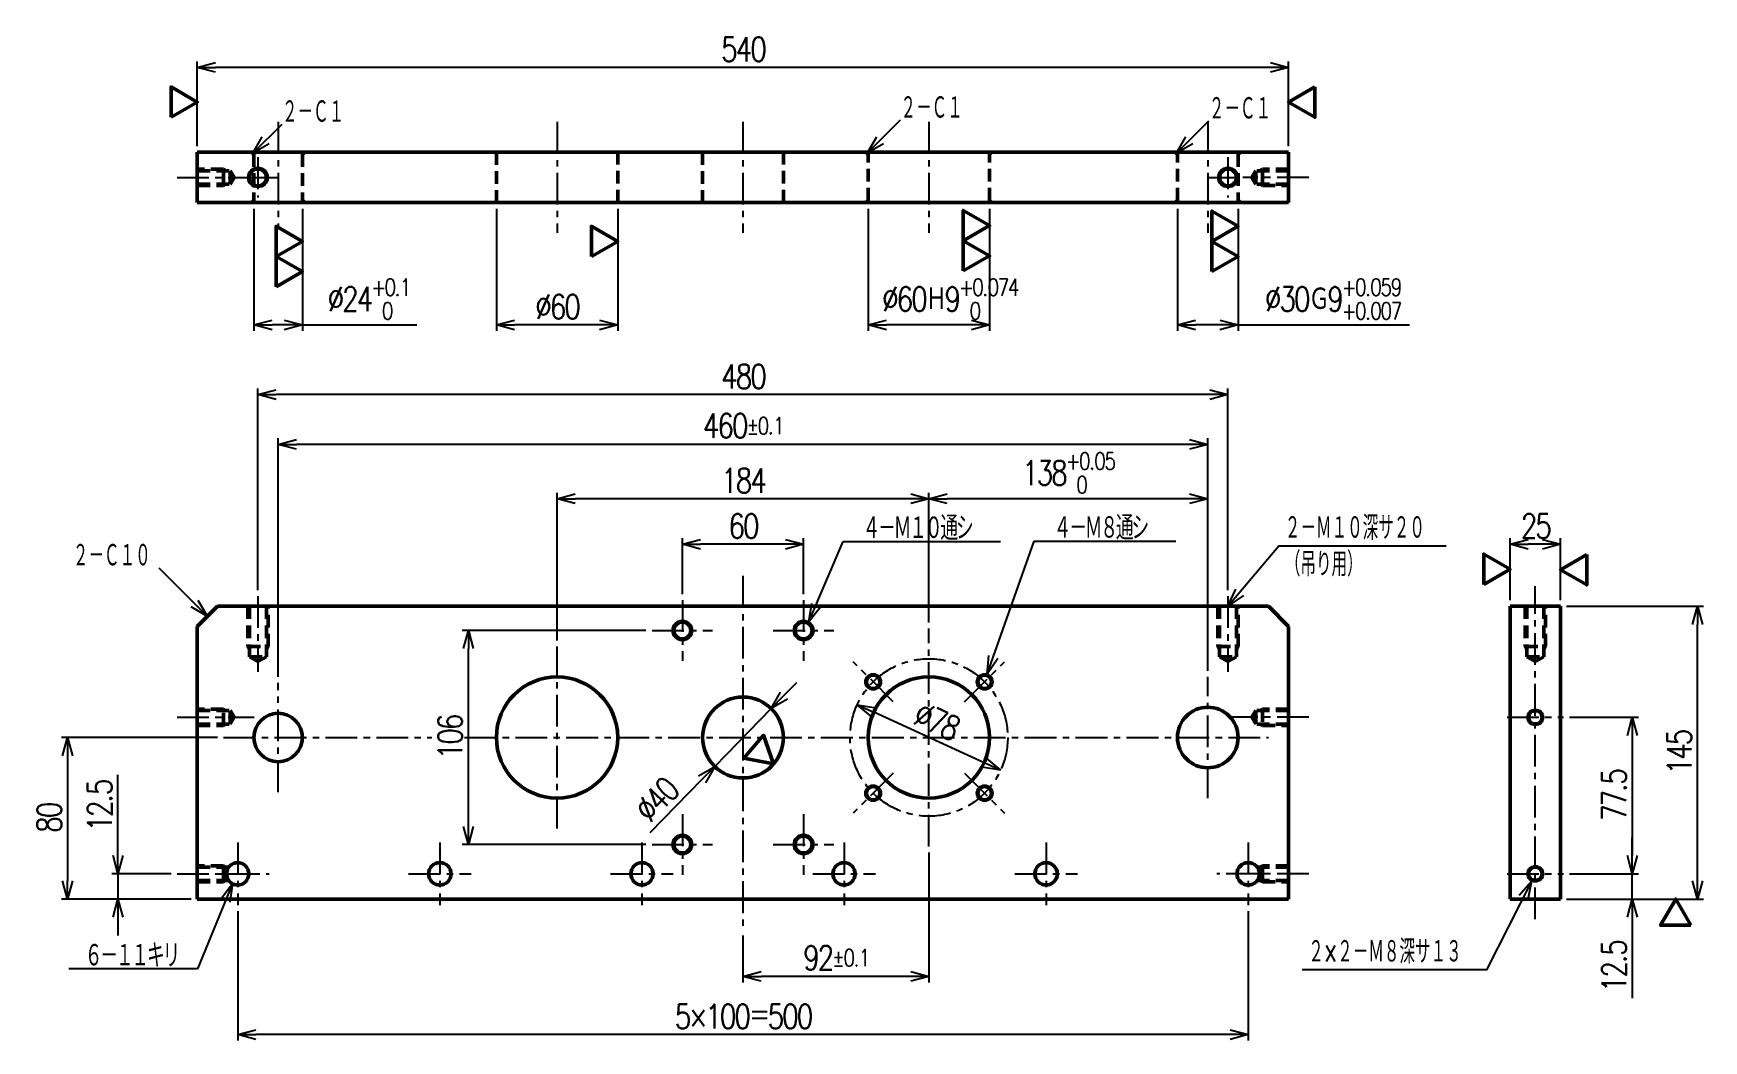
# Model space of a CAD drawing. Header units: millimetres. Extents: x -81 to 745, y -70 to 429.
import ezdxf

# ---------------------------------------------------------------- set-up
doc = ezdxf.new("R2010")
doc.units = ezdxf.units.MM
doc.header["$LTSCALE"] = 0.496063
doc.linetypes.add('CENTER', pattern=[50.8, 31.75, -6.35, 6.35, -6.35])
doc.linetypes.add('DASHED', pattern=[19.05, 12.7, -6.35])
doc.layers.add('NoLayerName_001', color=7, linetype='Continuous')
doc.layers.add('NoLayerName_002', color=7, linetype='Continuous')
doc.styles.get("Standard").update_dxf_attribs({"font": 'txt', "bigfont": 'extfont2'})
doc.dimstyles.get("Standard").update_dxf_attribs({"dimtxt": 2.5, "dimasz": 2.5, "dimexe": 1.25, "dimexo": 0.625, "dimtad": 1, "dimdec": 3, "dimzin": 0, "dimdsep": 46, "dimtxsty": 'Standard', "dimcen": 2.5, "dimadec": 0, "dimazin": 0, "dimtfac": 0.75, "dimtdec": 3, "dimtmove": 0, "dimatfit": 3, "dimfxl": 1, "dimarcsym": 0})

msp = doc.modelspace()

# ---------------------------------------------------------------- texts
at = {"layer": 'NoLayerName_002', "color": 2, "linetype": 'Continuous', "lineweight": 50, "char_height": 12, "line_spacing_factor": 0.75}
for s, insert, attachment_point in [('\\A1;\\W0.6667;\\T0.8750;４－Ｍ１０通シ', (329.1857, 177.7123), 7), ('\\A1;\\W0.6667;\\T0.8750;４－Ｍ８通シ', (423.7229, 177.8546), 7), ('\\A1;\\W0.6667;\\T0.8750;６－１１キリ', (-9.5049, -33.95), 9)]:
    msp.add_mtext(s, dxfattribs=dict(at, insert=insert, attachment_point=attachment_point))

# ---------------------------------------------------------------- blocks, each defined once
blk = doc.blocks.new('_OPEN30')
at = {"color": 0, "linetype": 'ByBlock', "lineweight": -2}
for p, q in [((-1, 0.267949), (0, 0)), ((0, 0), (-1, -0.267949)), ((0, 0), (-1, 0))]:
    blk.add_line(p, q, dxfattribs=at)
blk = doc.blocks.new('*D37')
at = {"layer": 'Defpoints', "color": 0}
for p in [(240, 175.72), (240, 148), (300, 148)]:
    blk.add_point(p, dxfattribs=at)
at = {"layer": 'NoLayerName_002', "color": 0, "linetype": 'Continuous', "lineweight": 25}
for p, q in [((240, 151), (240, 178.72)), ((291, 175.72), (249, 175.72)), ((300, 151), (300, 178.72))]:
    blk.add_line(p, q, dxfattribs=at)
at = {"layer": 'NoLayerName_002', "color": 0, "lineweight": 25, "xscale": 9, "yscale": 9, "zscale": 9, "rotation": 180}
blk.add_blockref('_OPEN30', (240, 175.72), dxfattribs=at)
at = {"layer": 'NoLayerName_002', "color": 0, "lineweight": 25, "xscale": 9, "yscale": 9, "zscale": 9}
blk.add_blockref('_OPEN30', (300, 175.72), dxfattribs=at)
at = {"layer": 'NoLayerName_002', "color": 2, "lineweight": 50, "insert": (270, 184.72), "char_height": 12, "attachment_point": 5}
blk.add_mtext('\\W0.8000;\\T0.8750;60', dxfattribs=at)
blk = doc.blocks.new('*D38')
at = {"layer": 'Defpoints', "color": 0}
for p in [(134.13, 133), (225, 133), (225, 27)]:
    blk.add_point(p, dxfattribs=at)
at = {"layer": 'NoLayerName_002', "color": 0, "linetype": 'Continuous', "lineweight": 25}
for p, q in [((222, 133), (131.13, 133)), ((134.13, 36), (134.13, 124)), ((222, 27), (131.13, 27))]:
    blk.add_line(p, q, dxfattribs=at)
at = {"layer": 'NoLayerName_002', "color": 0, "lineweight": 25, "xscale": 9, "yscale": 9, "zscale": 9}
for p, rotation in [((134.13, 133), 90), ((134.13, 27), 270)]:
    blk.add_blockref('_OPEN30', p, dxfattribs=dict(at, rotation=rotation))
at = {"layer": 'NoLayerName_002', "color": 2, "lineweight": 50, "insert": (125.13, 80), "char_height": 12, "attachment_point": 5, "rotation": 90}
blk.add_mtext('\\W0.8000;\\T0.8750;106', dxfattribs=at)
blk = doc.blocks.new('*D39')
at = {"layer": 'Defpoints', "color": 0}
for p in [(178, 198.22), (362, 134), (178, 125)]:
    blk.add_point(p, dxfattribs=at)
at = {"layer": 'NoLayerName_002', "color": 0, "linetype": 'Continuous', "lineweight": 25}
for p, q in [((178, 128), (178, 201.22)), ((362, 137), (362, 201.22)), ((353, 198.22), (187, 198.22))]:
    blk.add_line(p, q, dxfattribs=at)
at = {"layer": 'NoLayerName_002', "color": 0, "lineweight": 25, "xscale": 9, "yscale": 9, "zscale": 9}
for p, rotation in [((178, 198.22), 180), ((362, 198.22), 360)]:
    blk.add_blockref('_OPEN30', p, dxfattribs=dict(at, rotation=rotation))
at = {"layer": 'NoLayerName_002', "color": 2, "lineweight": 50, "insert": (270, 207.22), "char_height": 12, "attachment_point": 5}
blk.add_mtext('\\W0.8000;\\T0.8750;184', dxfattribs=at)
blk = doc.blocks.new('*D40')
at = {"layer": 'Defpoints', "color": 0}
for p in [(-10, 12.5), (0, 0), (-39.29, 0)]:
    blk.add_point(p, dxfattribs=at)
at = {"layer": 'NoLayerName_002', "color": 0, "linetype": 'Continuous', "lineweight": 25}
for p, q in [((-39.29, 12.5), (-39.29, 61.53)), ((-39.29, 21.5), (-39.29, 30.5)), ((-13, 12.5), (-42.29, 12.5)), ((-39.29, 12.5), (-39.29, 0)), ((-3, 0), (-42.29, 0)), ((-39.29, -9), (-39.29, -18))]:
    blk.add_line(p, q, dxfattribs=at)
at = {"layer": 'NoLayerName_002', "color": 0, "lineweight": 25, "xscale": 9, "yscale": 9, "zscale": 9}
for p, rotation in [((-39.29, 12.5), 270), ((-39.29, 0), 90)]:
    blk.add_blockref('_OPEN30', p, dxfattribs=dict(at, rotation=rotation))
at = {"layer": 'NoLayerName_002', "color": 2, "lineweight": 50, "insert": (-48.29, 46.01), "char_height": 12, "attachment_point": 5, "rotation": 90}
blk.add_mtext('\\W0.8000;\\T0.8750;12.5', dxfattribs=at)
blk = doc.blocks.new('*D41')
at = {"layer": 'Defpoints', "color": 0}
for p in [(13, 80), (0, 0), (-64.23, 0)]:
    blk.add_point(p, dxfattribs=at)
at = {"layer": 'NoLayerName_002', "color": 0, "linetype": 'Continuous', "lineweight": 25}
for p, q in [((10, 80), (-67.23, 80)), ((-64.23, 71), (-64.23, 9)), ((-3, 0), (-67.23, 0))]:
    blk.add_line(p, q, dxfattribs=at)
at = {"layer": 'NoLayerName_002', "color": 0, "lineweight": 25, "xscale": 9, "yscale": 9, "zscale": 9}
for p, rotation in [((-64.23, 80), 90), ((-64.23, 0), 270)]:
    blk.add_blockref('_OPEN30', p, dxfattribs=dict(at, rotation=rotation))
at = {"layer": 'NoLayerName_002', "color": 2, "lineweight": 50, "insert": (-73.23, 40), "char_height": 12, "attachment_point": 5, "rotation": 90}
blk.add_mtext('\\W0.8000;\\T0.8750;80', dxfattribs=at)
blk = doc.blocks.new('DIM_0002')
at = {"color": 3, "linetype": 'Continuous', "lineweight": 25}
blk.add_line((66.56, 0), (42.65, 23.91), dxfattribs=at)
blk.add_lwpolyline([(61.9, 8.07), (66.56, 0), (58.49, 4.66)], dxfattribs=at)
at = {"color": 2, "linetype": 'Continuous', "lineweight": 50, "width": 0.583333}
blk.add_text('２－Ｃ１０', height=12, dxfattribs=at).set_placement((0, 24.12))
blk = doc.blocks.new('*D43')
at = {"layer": 'Defpoints', "color": 0}
for p in [(326.53, 96.22), (397.47, 63.78)]:
    blk.add_point(p, dxfattribs=at)
at = {"layer": 'NoLayerName_002', "color": 0, "linetype": 'Continuous', "lineweight": 25}
blk.add_line((389.28, 67.52), (334.72, 92.48), dxfattribs=at)
at = {"layer": 'NoLayerName_002', "color": 0, "lineweight": 25, "xscale": 9, "yscale": 9, "zscale": 9}
for p, rotation in [((326.53, 96.22), 155.4207582002917), ((397.47, 63.78), 335.4207582002917)]:
    blk.add_blockref('_OPEN30', p, dxfattribs=dict(at, rotation=rotation))
at = {"layer": 'NoLayerName_002', "color": 2, "lineweight": 50, "insert": (365.74, 88.18), "char_height": 12, "attachment_point": 5, "rotation": 335.42076}
blk.add_mtext('\\W0.8000;\\T0.8750;%%c78', dxfattribs=at)
blk = doc.blocks.new('SX_FinishSymbol_1')
at = {"color": 0, "linetype": 'ByBlock', "lineweight": -2}
blk.add_lwpolyline([(-0.5, 0.866), (0, 0), (0.5, 0.866)], close=True, dxfattribs=at)
blk = doc.blocks.new('*D45')
at = {"layer": 'Defpoints', "color": 0}
for p in [(283.99, 94.3), (256.01, 65.7)]:
    blk.add_point(p, dxfattribs=at)
at = {"layer": 'NoLayerName_002', "color": 0, "linetype": 'Continuous', "lineweight": 25}
for p, q in [((290.28, 100.73), (296.57, 107.16)), ((283.99, 94.3), (256.01, 65.7)), ((249.72, 59.27), (223.84, 32.82))]:
    blk.add_line(p, q, dxfattribs=at)
at = {"layer": 'NoLayerName_002', "color": 0, "lineweight": 25, "xscale": 9, "yscale": 9, "zscale": 9}
for p, rotation in [((283.99, 94.3), 225.6265685257928), ((256.01, 65.7), 45.62656852579281)]:
    blk.add_blockref('_OPEN30', p, dxfattribs=dict(at, rotation=rotation))
at = {"layer": 'NoLayerName_002', "color": 2, "lineweight": 50, "insert": (227.2, 49.12), "char_height": 12, "attachment_point": 5, "rotation": 45.62657}
blk.add_mtext('\\W0.8000;\\T0.8750;%%c40', dxfattribs=at)
blk = doc.blocks.new('*D46')
at = {"layer": 'Defpoints', "color": 0}
for p in [(362, 198.22), (362, 134), (500, 110)]:
    blk.add_point(p, dxfattribs=at)
at = {"layer": 'NoLayerName_001', "color": 0, "linetype": 'Continuous', "lineweight": 25}
for p, q in [((362, 137), (362, 201.22)), ((500, 113), (500, 201.22)), ((491, 198.22), (371, 198.22))]:
    blk.add_line(p, q, dxfattribs=at)
at = {"layer": 'NoLayerName_001', "color": 0, "lineweight": 25, "xscale": 9, "yscale": 9, "zscale": 9}
for p, rotation in [((362, 198.22), 180), ((500, 198.22), 360)]:
    blk.add_blockref('_OPEN30', p, dxfattribs=dict(at, rotation=rotation))
at = {"layer": 'NoLayerName_001', "color": 2, "lineweight": 50, "insert": (431, 211.02), "char_height": 12, "attachment_point": 5}
blk.add_mtext('\\A1;\\W0.8000;\\T0.8750;138{\\H8.400000;\\S+0.05^  0;}', dxfattribs=at)
blk = doc.blocks.new('*D47')
at = {"layer": 'Defpoints', "color": 0}
for p in [(40, 225.17), (500, 110), (40, 107)]:
    blk.add_point(p, dxfattribs=at)
at = {"layer": 'NoLayerName_002', "color": 0, "linetype": 'Continuous', "lineweight": 25}
for p, q in [((40, 110), (40, 228.17)), ((491, 225.17), (49, 225.17)), ((500, 113), (500, 228.17))]:
    blk.add_line(p, q, dxfattribs=at)
at = {"layer": 'NoLayerName_002', "color": 0, "lineweight": 25, "xscale": 9, "yscale": 9, "zscale": 9}
for p, rotation in [((40, 225.17), 180), ((500, 225.17), 360)]:
    blk.add_blockref('_OPEN30', p, dxfattribs=dict(at, rotation=rotation))
at = {"layer": 'NoLayerName_002', "color": 2, "lineweight": 50, "insert": (270, 234.37), "char_height": 12, "attachment_point": 5}
blk.add_mtext('\\A1;\\W0.8000;\\T0.8750;460{\\H8.400000;%%p0.1}', dxfattribs=at)
blk = doc.blocks.new('*D48')
at = {"layer": 'Defpoints', "color": 0}
for p in [(20, -3), (520, -3), (20, -67.1)]:
    blk.add_point(p, dxfattribs=at)
at = {"layer": 'NoLayerName_002', "color": 0, "linetype": 'Continuous', "lineweight": 25}
for p, q in [((20, -6), (20, -70.1)), ((520, -6), (520, -70.1)), ((511, -67.1), (29, -67.1))]:
    blk.add_line(p, q, dxfattribs=at)
at = {"layer": 'NoLayerName_002', "color": 0, "lineweight": 25, "xscale": 9, "yscale": 9, "zscale": 9}
for p, rotation in [((20, -67.1), 180), ((520, -67.1), 360)]:
    blk.add_blockref('_OPEN30', p, dxfattribs=dict(at, rotation=rotation))
at = {"layer": 'NoLayerName_002', "color": 2, "lineweight": 50, "insert": (270, -58.1), "char_height": 12, "attachment_point": 5}
blk.add_mtext('\\W0.8000;\\T0.8750;5×100＝500', dxfattribs=at)
blk = doc.blocks.new('*D49')
at = {"layer": 'Defpoints', "color": 0}
for p in [(362, 26), (270, -15), (270, -38.29)]:
    blk.add_point(p, dxfattribs=at)
at = {"layer": 'NoLayerName_001', "color": 0, "linetype": 'Continuous', "lineweight": 25}
for p, q in [((362, 23), (362, -41.29)), ((270, -18), (270, -41.29)), ((353, -38.29), (279, -38.29))]:
    blk.add_line(p, q, dxfattribs=at)
at = {"layer": 'NoLayerName_001', "color": 0, "lineweight": 25, "xscale": 9, "yscale": 9, "zscale": 9}
for p, rotation in [((270, -38.29), 180), ((362, -38.29), 360)]:
    blk.add_blockref('_OPEN30', p, dxfattribs=dict(at, rotation=rotation))
at = {"layer": 'NoLayerName_001', "color": 2, "lineweight": 50, "insert": (316, -29.09), "char_height": 12, "attachment_point": 5}
blk.add_mtext('\\A1;\\W0.8000;\\T0.8750;92{\\H8.400000;%%p0.1}', dxfattribs=at)
blk = doc.blocks.new('*D50')
at = {"layer": 'Defpoints', "color": 0}
for p in [(30, 249.78), (30, 150), (510, 150)]:
    blk.add_point(p, dxfattribs=at)
at = {"layer": 'NoLayerName_001', "color": 0, "linetype": 'Continuous', "lineweight": 25}
for p, q in [((30, 153), (30, 252.78)), ((501, 249.78), (39, 249.78)), ((510, 153), (510, 252.78))]:
    blk.add_line(p, q, dxfattribs=at)
at = {"layer": 'NoLayerName_001', "color": 0, "lineweight": 25, "xscale": 9, "yscale": 9, "zscale": 9}
for p, rotation in [((30, 249.78), 180), ((510, 249.78), 360)]:
    blk.add_blockref('_OPEN30', p, dxfattribs=dict(at, rotation=rotation))
at = {"layer": 'NoLayerName_001', "color": 2, "lineweight": 50, "insert": (270, 258.78), "char_height": 12, "attachment_point": 5}
blk.add_mtext('\\W0.8000;\\T0.8750;480', dxfattribs=at)
blk = doc.blocks.new('DIM_0003')
at = {"color": 3, "linetype": 'Continuous', "lineweight": 25}
for points in [[(0, 0), (25.14, 29.85), (107.94, 29.85)], [(7.64, 5.33), (0, 0), (3.95, 8.44)]]:
    blk.add_lwpolyline(points, dxfattribs=at)
at = {"color": 2, "linetype": 'Continuous', "lineweight": 50, "width": 0.583333}
for s, p in [('２－Ｍ１０深サ２０', (28.14, 32.85)), ('（吊り用）', (28.14, 14.85))]:
    blk.add_text(s, height=12, dxfattribs=at).set_placement(p)
blk = doc.blocks.new('JZB_0004')
at = {"layer": 'NoLayerName_001', "color": 7, "linetype": 'Continuous', "lineweight": 50}
for p, q in [((10, 145), (0, 135)), ((10, 145), (530, 145)), ((540, 135), (530, 145)), ((0, 0), (0, 135)), ((540, 135), (540, 0)), ((540, 0), (0, 0))]:
    blk.add_line(p, q, dxfattribs=at)
for centre, radius in [((178, 80), 30), ((362, 80), 30), ((270, 80), 20), ((40, 80), 12), ((500, 80), 15)]:
    blk.add_circle(centre, radius, dxfattribs=at)
blk = doc.blocks.new('JZB_0005')
at = {"layer": 'NoLayerName_001', "color": 3, "linetype": 'Continuous', "lineweight": 25}
blk.add_circle((4, 4), 4, dxfattribs=at)
at = {"layer": 'NoLayerName_001', "color": 7, "linetype": 'Continuous', "lineweight": 50}
blk.add_circle((4, 4), 3.33, dxfattribs=at)
blk = doc.blocks.new('JZB_0006')
at = {"layer": 'NoLayerName_001', "color": 4, "linetype": 'CENTER', "lineweight": 25}
for p, q in [((15.5, 31), (15.5, 0)), ((0, 15.5), (31, 15.5))]:
    blk.add_line(p, q, dxfattribs=at)
at = {"layer": 'NoLayerName_001', "color": 7, "linetype": 'Continuous', "lineweight": 50}
blk.add_circle((15.5, 15.5), 5.5, dxfattribs=at)
blk = doc.blocks.new('JZB_0007')
at = {"layer": 'NoLayerName_001', "color": 4, "linetype": 'CENTER', "lineweight": 25}
for p, q in [((15.5, 31), (15.5, 0)), ((0, 15.5), (31, 15.5))]:
    blk.add_line(p, q, dxfattribs=at)
at = {"layer": 'NoLayerName_001', "color": 7, "linetype": 'Continuous', "lineweight": 50}
blk.add_circle((15.5, 15.5), 5.5, dxfattribs=at)
blk = doc.blocks.new('JZB_0008')
at = {"layer": 'NoLayerName_001', "color": 4, "linetype": 'CENTER', "lineweight": 25}
blk.add_line((5.5, 31), (5.5, 0), dxfattribs=at)
at = {"layer": 'NoLayerName_001', "color": 7, "linetype": 'Continuous', "lineweight": 50}
blk.add_circle((5.5, 15.5), 5.5, dxfattribs=at)
blk = doc.blocks.new('JZB_0009')
at = {"layer": 'NoLayerName_001', "color": 4, "linetype": 'CENTER', "lineweight": 25}
for p, q in [((15, 30), (15, 0)), ((0, 15), (30, 15))]:
    blk.add_line(p, q, dxfattribs=at)
at = {"layer": 'NoLayerName_001', "color": 3, "linetype": 'Continuous', "lineweight": 25}
blk.add_circle((15, 15), 5, dxfattribs=at)
at = {"layer": 'NoLayerName_001', "color": 7, "linetype": 'Continuous', "lineweight": 50}
blk.add_circle((15, 15), 4.19, dxfattribs=at)
blk = doc.blocks.new('JZB_0010')
at = {"layer": 'NoLayerName_001', "color": 4, "linetype": 'CENTER', "lineweight": 25}
for p, q in [((15, 30), (15, 0)), ((0, 15), (30, 15))]:
    blk.add_line(p, q, dxfattribs=at)
at = {"layer": 'NoLayerName_001', "color": 3, "linetype": 'Continuous', "lineweight": 25}
blk.add_circle((15, 15), 5, dxfattribs=at)
at = {"layer": 'NoLayerName_001', "color": 7, "linetype": 'Continuous', "lineweight": 50}
blk.add_circle((15, 15), 4.19, dxfattribs=at)
blk = doc.blocks.new('JZB_0011')
at = {"layer": 'NoLayerName_001', "color": 4, "linetype": 'CENTER', "lineweight": 25}
for p, q in [((15, 30), (15, 0)), ((0, 15), (30, 15))]:
    blk.add_line(p, q, dxfattribs=at)
at = {"layer": 'NoLayerName_001', "color": 3, "linetype": 'Continuous', "lineweight": 25}
blk.add_circle((15, 15), 5, dxfattribs=at)
at = {"layer": 'NoLayerName_001', "color": 7, "linetype": 'Continuous', "lineweight": 50}
blk.add_circle((15, 15), 4.19, dxfattribs=at)
blk = doc.blocks.new('JZB_0012')
at = {"layer": 'NoLayerName_001', "color": 4, "linetype": 'CENTER', "lineweight": 25}
for p, q in [((15, 30), (15, 0)), ((0, 15), (30, 15))]:
    blk.add_line(p, q, dxfattribs=at)
at = {"layer": 'NoLayerName_001', "color": 3, "linetype": 'Continuous', "lineweight": 25}
blk.add_circle((15, 15), 5, dxfattribs=at)
at = {"layer": 'NoLayerName_001', "color": 7, "linetype": 'Continuous', "lineweight": 50}
blk.add_circle((15, 15), 4.19, dxfattribs=at)
blk = doc.blocks.new('JZB_0013')
at = {"layer": 'NoLayerName_001', "color": 4, "linetype": 'CENTER', "lineweight": 25}
for p, q in [((15.5, 31), (15.5, 0)), ((0, 15.5), (31, 15.5))]:
    blk.add_line(p, q, dxfattribs=at)
at = {"layer": 'NoLayerName_001', "color": 7, "linetype": 'Continuous', "lineweight": 50}
blk.add_circle((15.5, 15.5), 5.5, dxfattribs=at)
blk = doc.blocks.new('JZB_0014')
at = {"layer": 'NoLayerName_001', "color": 4, "linetype": 'CENTER', "lineweight": 25}
for p, q in [((15.5, 31), (15.5, 0)), ((0, 15.5), (31, 15.5))]:
    blk.add_line(p, q, dxfattribs=at)
at = {"layer": 'NoLayerName_001', "color": 7, "linetype": 'Continuous', "lineweight": 50}
blk.add_circle((15.5, 15.5), 5.5, dxfattribs=at)
blk = doc.blocks.new('JZB_0015')
at = {"layer": 'NoLayerName_001', "color": 4, "linetype": 'CENTER', "lineweight": 25}
blk.add_line((5.5, 31), (5.5, 0), dxfattribs=at)
at = {"layer": 'NoLayerName_001', "color": 7, "linetype": 'Continuous', "lineweight": 50}
blk.add_circle((5.5, 15.5), 5.5, dxfattribs=at)
blk = doc.blocks.new('JZB_0016')
at = {"layer": 'NoLayerName_001', "color": 4, "linetype": 'CENTER', "lineweight": 25}
blk.add_line((19.8, 0), (0, 19.8), dxfattribs=at)
at = {"layer": 'NoLayerName_001', "color": 3, "linetype": 'Continuous', "lineweight": 25}
blk.add_circle((9.9, 9.9), 4, dxfattribs=at)
at = {"layer": 'NoLayerName_001', "color": 7, "linetype": 'Continuous', "lineweight": 50}
blk.add_circle((9.9, 9.9), 3.33, dxfattribs=at)
blk = doc.blocks.new('JZB_0017')
at = {"layer": 'NoLayerName_001', "color": 3, "linetype": 'Continuous', "lineweight": 25}
blk.add_circle((4, 4), 4, dxfattribs=at)
at = {"layer": 'NoLayerName_001', "color": 7, "linetype": 'Continuous', "lineweight": 50}
blk.add_circle((4, 4), 3.33, dxfattribs=at)
blk = doc.blocks.new('JZB_0018')
at = {"layer": 'NoLayerName_001', "color": 3, "linetype": 'Continuous', "lineweight": 25}
blk.add_circle((4, 4), 4, dxfattribs=at)
at = {"layer": 'NoLayerName_001', "color": 7, "linetype": 'Continuous', "lineweight": 50}
blk.add_circle((4, 4), 3.33, dxfattribs=at)
blk = doc.blocks.new('JZB_0019')
at = {"layer": 'NoLayerName_001', "color": 4, "linetype": 'CENTER', "lineweight": 25}
blk.add_line((0, 4), (45.5, 4), dxfattribs=at)
at = {"layer": 'NoLayerName_001', "color": 3, "linetype": 'DASHED', "lineweight": 50}
for p, q in [((23, 8), (10, 8)), ((10, 7.32), (25.61, 7.32)), ((10, 0.67), (25.61, 0.67)), ((10, 0), (23, 0)), ((23, 0), (23, 8)), ((23, 8), (24.17, 7.32)), ((23, 0), (24.17, 0.67))]:
    blk.add_line(p, q, dxfattribs=at)
blk = doc.blocks.new('JZB_0020')
at = {"layer": 'NoLayerName_001', "color": 4, "linetype": 'CENTER', "lineweight": 25}
blk.add_line((0, 4), (38.17, 4), dxfattribs=at)
at = {"layer": 'NoLayerName_001', "color": 3, "linetype": 'DASHED', "lineweight": 50}
for p, q in [((23, 8), (10, 8)), ((10, 7.32), (26.25, 7.32)), ((10, 0.67), (26.25, 0.67)), ((10, 0), (23, 0)), ((23, 0), (23, 8)), ((23, 8), (24.17, 7.32)), ((23, 0), (24.17, 0.67)), ((26.25, 0.67), (26.25, 7.32)), ((28.17, 4), (26.25, 7.32)), ((26.25, 0.67), (28.17, 4))]:
    blk.add_line(p, q, dxfattribs=at)
blk = doc.blocks.new('JZB_0021')
at = {"layer": 'NoLayerName_001', "color": 4, "linetype": 'CENTER', "lineweight": 25}
blk.add_line((45.5, 4), (0, 4), dxfattribs=at)
at = {"layer": 'NoLayerName_001', "color": 3, "linetype": 'DASHED', "lineweight": 50}
for p, q in [((35.5, 7.33), (19.9, 7.33)), ((35.5, 0.67), (19.91, 0.67)), ((22.5, 8), (21.33, 7.33)), ((22.5, 0), (21.33, 0.67)), ((35.5, 8), (22.5, 8)), ((22.5, 8), (22.5, 0)), ((22.5, 0), (35.5, 0))]:
    blk.add_line(p, q, dxfattribs=at)
blk = doc.blocks.new('JZB_0022')
at = {"layer": 'NoLayerName_001', "color": 4, "linetype": 'CENTER', "lineweight": 25}
blk.add_line((38.17, 4), (0, 4), dxfattribs=at)
at = {"layer": 'NoLayerName_001', "color": 3, "linetype": 'DASHED', "lineweight": 50}
for p, q in [((11.92, 7.32), (10, 4)), ((10, 4), (11.92, 0.67)), ((28.17, 7.32), (11.92, 7.32)), ((11.92, 7.32), (11.92, 0.67)), ((28.17, 0.67), (11.92, 0.67)), ((15.17, 8), (14, 7.32)), ((15.17, 0), (14, 0.67)), ((28.17, 8), (15.17, 8)), ((15.17, 8), (15.17, 0)), ((15.17, 0), (28.17, 0))]:
    blk.add_line(p, q, dxfattribs=at)
blk = doc.blocks.new('JZB_0023')
at = {"layer": 'NoLayerName_001', "color": 4, "linetype": 'CENTER', "lineweight": 25}
blk.add_line((5, 37.42), (5, 0), dxfattribs=at)
at = {"layer": 'NoLayerName_001', "color": 3, "linetype": 'DASHED', "lineweight": 50}
for p, q in [((0, 32.42), (0, 12.42)), ((0.81, 32.42), (0.81, 7.42)), ((9.19, 32.42), (9.19, 7.42)), ((10, 12.42), (10, 32.42)), ((0, 12.42), (10, 12.42)), ((0, 12.42), (0.81, 11.02)), ((10, 12.42), (9.19, 11.02)), ((0.81, 7.42), (9.19, 7.42)), ((0.81, 7.42), (5, 5)), ((5, 5), (9.19, 7.42))]:
    blk.add_line(p, q, dxfattribs=at)
blk = doc.blocks.new('JZB_0024')
at = {"layer": 'NoLayerName_001', "color": 4, "linetype": 'CENTER', "lineweight": 25}
blk.add_line((5, 37.42), (5, 0), dxfattribs=at)
at = {"layer": 'NoLayerName_001', "color": 3, "linetype": 'DASHED', "lineweight": 50}
for p, q in [((0, 32.42), (0, 12.42)), ((0.81, 32.42), (0.81, 7.42)), ((9.19, 32.42), (9.19, 7.42)), ((10, 12.42), (10, 32.42)), ((0, 12.42), (10, 12.42)), ((0, 12.42), (0.81, 11.02)), ((10, 12.42), (9.19, 11.02)), ((0.81, 7.42), (9.19, 7.42)), ((0.81, 7.42), (5, 5)), ((5, 5), (9.19, 7.42))]:
    blk.add_line(p, q, dxfattribs=at)
blk = doc.blocks.new('*D52')
at = {"layer": 'Defpoints', "color": 0}
for p in [(676.06, 12.5), (710.04, 12.5), (674.56, 0)]:
    blk.add_point(p, dxfattribs=at)
at = {"layer": 'NoLayerName_002', "color": 0, "linetype": 'Continuous', "lineweight": 25}
for p, q in [((710.04, 21.5), (710.04, 30.5)), ((679.06, 12.5), (713.04, 12.5)), ((710.04, 0), (710.04, 12.5)), ((677.56, 0), (713.04, 0)), ((710.04, 0), (710.04, -49.03)), ((710.04, -9), (710.04, -18))]:
    blk.add_line(p, q, dxfattribs=at)
at = {"layer": 'NoLayerName_002', "color": 0, "lineweight": 25, "xscale": 9, "yscale": 9, "zscale": 9}
for p, rotation in [((710.04, 12.5), 270), ((710.04, 0), 90)]:
    blk.add_blockref('_OPEN30', p, dxfattribs=dict(at, rotation=rotation))
at = {"layer": 'NoLayerName_002', "color": 2, "lineweight": 50, "insert": (701.04, -33.51), "char_height": 12, "attachment_point": 5, "rotation": 90}
blk.add_mtext('\\W0.8000;\\T0.8750;12.5', dxfattribs=at)
blk = doc.blocks.new('*D53')
at = {"layer": 'Defpoints', "color": 0}
for p in [(676.06, 90), (676.06, 12.5), (710.04, 12.5)]:
    blk.add_point(p, dxfattribs=at)
at = {"layer": 'NoLayerName_002', "color": 0, "linetype": 'Continuous', "lineweight": 25}
for p, q in [((679.06, 90), (713.04, 90)), ((710.04, 81), (710.04, 21.5)), ((679.06, 12.5), (713.04, 12.5))]:
    blk.add_line(p, q, dxfattribs=at)
at = {"layer": 'NoLayerName_002', "color": 0, "lineweight": 25, "xscale": 9, "yscale": 9, "zscale": 9}
for p, rotation in [((710.04, 90), 90), ((710.04, 12.5), 270)]:
    blk.add_blockref('_OPEN30', p, dxfattribs=dict(at, rotation=rotation))
at = {"layer": 'NoLayerName_002', "color": 2, "lineweight": 50, "insert": (701.04, 51.25), "char_height": 12, "attachment_point": 5, "rotation": 90}
blk.add_mtext('\\W0.8000;\\T0.8750;77.5', dxfattribs=at)
blk = doc.blocks.new('*D54')
at = {"layer": 'Defpoints', "color": 0}
for p in [(674.56, 145), (742.33, 145), (674.56, 0)]:
    blk.add_point(p, dxfattribs=at)
at = {"layer": 'NoLayerName_002', "color": 0, "linetype": 'Continuous', "lineweight": 25}
for p, q in [((677.56, 145), (745.33, 145)), ((742.33, 9), (742.33, 136)), ((677.56, 0), (745.33, 0))]:
    blk.add_line(p, q, dxfattribs=at)
at = {"layer": 'NoLayerName_002', "color": 0, "lineweight": 25, "xscale": 9, "yscale": 9, "zscale": 9}
for p, rotation in [((742.33, 145), 90), ((742.33, 0), 270)]:
    blk.add_blockref('_OPEN30', p, dxfattribs=dict(at, rotation=rotation))
at = {"layer": 'NoLayerName_002', "color": 2, "lineweight": 50, "insert": (733.33, 72.5), "char_height": 12, "attachment_point": 5, "rotation": 90}
blk.add_mtext('\\W0.8000;\\T0.8750;145', dxfattribs=at)
blk = doc.blocks.new('*D55')
at = {"layer": 'Defpoints', "color": 0}
for p in [(649.56, 175.72), (649.56, 145), (674.56, 145)]:
    blk.add_point(p, dxfattribs=at)
at = {"layer": 'NoLayerName_002', "color": 0, "linetype": 'Continuous', "lineweight": 25}
for p, q in [((649.56, 148), (649.56, 178.72)), ((665.56, 175.72), (658.56, 175.72)), ((674.56, 148), (674.56, 178.72))]:
    blk.add_line(p, q, dxfattribs=at)
at = {"layer": 'NoLayerName_002', "color": 0, "lineweight": 25, "xscale": 9, "yscale": 9, "zscale": 9, "rotation": 180}
blk.add_blockref('_OPEN30', (649.56, 175.72), dxfattribs=at)
at = {"layer": 'NoLayerName_002', "color": 0, "lineweight": 25, "xscale": 9, "yscale": 9, "zscale": 9}
blk.add_blockref('_OPEN30', (674.56, 175.72), dxfattribs=at)
at = {"layer": 'NoLayerName_002', "color": 2, "lineweight": 50, "insert": (662.06, 184.72), "char_height": 12, "attachment_point": 5}
blk.add_mtext('\\W0.8000;\\T0.8750;25', dxfattribs=at)
blk = doc.blocks.new('DIM_0004')
at = {"color": 3, "linetype": 'Continuous', "lineweight": 25}
for points in [[(113.51, 44), (91.2, 0), (0, 0)], [(107.29, 37.06), (113.51, 44), (111.59, 34.88)]]:
    blk.add_lwpolyline(points, dxfattribs=at)
at = {"color": 2, "linetype": 'Continuous', "lineweight": 50, "width": 0.583333}
blk.add_text('２×２－Ｍ８深サ１３', height=12, dxfattribs=at).set_placement((3, 3))
blk = doc.blocks.new('JZB_0025')
at = {"layer": 'NoLayerName_001', "color": 7, "linetype": 'Continuous', "lineweight": 50}
for p, q in [((0, 145), (25, 145)), ((0, 145), (0, 0)), ((25, 145), (25, 0)), ((0, 0), (25, 0))]:
    blk.add_line(p, q, dxfattribs=at)
blk = doc.blocks.new('JZB_0026')
at = {"layer": 'NoLayerName_001', "color": 4, "linetype": 'CENTER', "lineweight": 25}
blk.add_line((0, 4), (28, 4), dxfattribs=at)
at = {"layer": 'NoLayerName_001', "color": 3, "linetype": 'Continuous', "lineweight": 25}
blk.add_circle((14, 4), 4, dxfattribs=at)
at = {"layer": 'NoLayerName_001', "color": 7, "linetype": 'Continuous', "lineweight": 50}
blk.add_circle((14, 4), 3.32, dxfattribs=at)
blk = doc.blocks.new('JZB_0027')
at = {"layer": 'NoLayerName_001', "color": 4, "linetype": 'CENTER', "lineweight": 25}
blk.add_line((0, 4), (28, 4), dxfattribs=at)
at = {"layer": 'NoLayerName_001', "color": 3, "linetype": 'Continuous', "lineweight": 25}
blk.add_circle((14, 4), 4, dxfattribs=at)
at = {"layer": 'NoLayerName_001', "color": 7, "linetype": 'Continuous', "lineweight": 50}
blk.add_circle((14, 4), 3.32, dxfattribs=at)
blk = doc.blocks.new('JZB_0028')
at = {"layer": 'NoLayerName_001', "color": 3, "linetype": 'DASHED', "lineweight": 50}
for p, q in [((0, 27.42), (0, 7.42)), ((0.81, 27.42), (0.81, 2.42)), ((9.19, 27.42), (9.19, 2.42)), ((10, 7.42), (10, 27.42)), ((0, 7.42), (10, 7.42)), ((0, 7.42), (0.81, 6.02)), ((0.81, 2.42), (5, 0)), ((0.81, 2.42), (9.19, 2.42)), ((5, 0), (9.19, 2.42)), ((10, 7.42), (9.19, 6.02))]:
    blk.add_line(p, q, dxfattribs=at)
blk = doc.blocks.new('*D57')
at = {"layer": 'Defpoints', "color": 0}
for p in [(0, 411.82), (0, 369.87), (540, 369.87)]:
    blk.add_point(p, dxfattribs=at)
at = {"layer": 'NoLayerName_002', "color": 0, "linetype": 'Continuous', "lineweight": 25}
for p, q in [((0, 372.87), (0, 414.82)), ((540, 372.87), (540, 414.82)), ((531, 411.82), (9, 411.82))]:
    blk.add_line(p, q, dxfattribs=at)
at = {"layer": 'NoLayerName_002', "color": 0, "lineweight": 25, "xscale": 9, "yscale": 9, "zscale": 9}
for p, rotation in [((0, 411.82), 180), ((540, 411.82), 360)]:
    blk.add_blockref('_OPEN30', p, dxfattribs=dict(at, rotation=rotation))
at = {"layer": 'NoLayerName_002', "color": 2, "lineweight": 50, "insert": (270, 420.82), "char_height": 12, "attachment_point": 5}
blk.add_mtext('\\W0.8000;\\T0.8750;540', dxfattribs=at)
blk = doc.blocks.new('SX_FinishSymbol_2')
at = {"color": 0, "linetype": 'ByBlock', "lineweight": -2}
for points in [[(-1, 0.866), (-0.5, 0), (0, 0.866)], [(0, 0.866), (0.5, 0), (1, 0.866)]]:
    blk.add_lwpolyline(points, close=True, dxfattribs=at)
blk = doc.blocks.new('*D59')
at = {"layer": 'Defpoints', "color": 0}
for p in [(148, 344.87), (208, 344.87), (148, 284.32)]:
    blk.add_point(p, dxfattribs=at)
at = {"layer": 'NoLayerName_002', "color": 0, "linetype": 'Continuous', "lineweight": 25}
for p, q in [((148, 341.87), (148, 281.32)), ((208, 341.87), (208, 281.32)), ((199, 284.32), (157, 284.32))]:
    blk.add_line(p, q, dxfattribs=at)
at = {"layer": 'NoLayerName_002', "color": 0, "lineweight": 25, "xscale": 9, "yscale": 9, "zscale": 9, "rotation": 180}
blk.add_blockref('_OPEN30', (148, 284.32), dxfattribs=at)
at = {"layer": 'NoLayerName_002', "color": 0, "lineweight": 25, "xscale": 9, "yscale": 9, "zscale": 9}
blk.add_blockref('_OPEN30', (208, 284.32), dxfattribs=at)
at = {"layer": 'NoLayerName_002', "color": 2, "lineweight": 50, "insert": (178, 293.32), "char_height": 12, "attachment_point": 5}
blk.add_mtext('\\W0.8000;\\T0.8750;%%c60', dxfattribs=at)
blk = doc.blocks.new('*D60')
at = {"layer": 'Defpoints', "color": 0}
for p in [(332, 344.87), (392, 344.87), (332, 284.32)]:
    blk.add_point(p, dxfattribs=at)
at = {"layer": 'NoLayerName_002', "color": 0, "linetype": 'Continuous', "lineweight": 25}
for p, q in [((332, 341.87), (332, 281.32)), ((392, 341.87), (392, 281.32)), ((383, 284.32), (341, 284.32))]:
    blk.add_line(p, q, dxfattribs=at)
at = {"layer": 'NoLayerName_002', "color": 0, "lineweight": 25, "xscale": 9, "yscale": 9, "zscale": 9, "rotation": 180}
blk.add_blockref('_OPEN30', (332, 284.32), dxfattribs=at)
at = {"layer": 'NoLayerName_002', "color": 0, "lineweight": 25, "xscale": 9, "yscale": 9, "zscale": 9}
blk.add_blockref('_OPEN30', (392, 284.32), dxfattribs=at)
at = {"layer": 'NoLayerName_002', "color": 2, "lineweight": 50, "insert": (372.47, 297.12), "char_height": 12, "attachment_point": 5}
blk.add_mtext('\\A1;\\W0.8000;\\T0.8750;%%c60Ｈ9{{\\H0.70x;\\A1;\\S+0.074^  0;}}', dxfattribs=at)
blk = doc.blocks.new('*D61')
at = {"layer": 'Defpoints', "color": 0}
for p in [(485, 344.87), (515, 344.87), (485, 284.32)]:
    blk.add_point(p, dxfattribs=at)
at = {"layer": 'NoLayerName_002', "color": 0, "linetype": 'Continuous', "lineweight": 25}
for p, q in [((485, 341.87), (485, 281.32)), ((515, 341.87), (515, 281.32)), ((506, 284.32), (494, 284.32)), ((515, 284.32), (599.75, 284.32))]:
    blk.add_line(p, q, dxfattribs=at)
at = {"layer": 'NoLayerName_002', "color": 0, "lineweight": 25, "xscale": 9, "yscale": 9, "zscale": 9, "rotation": 180}
blk.add_blockref('_OPEN30', (485, 284.32), dxfattribs=at)
at = {"layer": 'NoLayerName_002', "color": 0, "lineweight": 25, "xscale": 9, "yscale": 9, "zscale": 9}
blk.add_blockref('_OPEN30', (515, 284.32), dxfattribs=at)
at = {"layer": 'NoLayerName_002', "color": 2, "lineweight": 50, "insert": (561.87, 297.12), "char_height": 12, "attachment_point": 5}
blk.add_mtext('\\A1;\\W0.8000;\\T0.8750;%%c30Ｇ9{{\\H0.70x;\\A1;\\S+0.059^ +0.007;}}', dxfattribs=at)
blk = doc.blocks.new('*D62')
at = {"layer": 'Defpoints', "color": 0}
for p in [(28, 344.87), (52, 344.87), (28, 284.32)]:
    blk.add_point(p, dxfattribs=at)
at = {"layer": 'NoLayerName_002', "color": 0, "linetype": 'Continuous', "lineweight": 25}
for p, q in [((28, 341.87), (28, 281.32)), ((52, 341.87), (52, 281.32)), ((43, 284.32), (37, 284.32)), ((52, 284.32), (108.66, 284.32))]:
    blk.add_line(p, q, dxfattribs=at)
at = {"layer": 'NoLayerName_002', "color": 0, "lineweight": 25, "xscale": 9, "yscale": 9, "zscale": 9, "rotation": 180}
blk.add_blockref('_OPEN30', (28, 284.32), dxfattribs=at)
at = {"layer": 'NoLayerName_002', "color": 0, "lineweight": 25, "xscale": 9, "yscale": 9, "zscale": 9}
blk.add_blockref('_OPEN30', (52, 284.32), dxfattribs=at)
at = {"layer": 'NoLayerName_002', "color": 2, "lineweight": 50, "insert": (84.83, 297.12), "char_height": 12, "attachment_point": 5}
blk.add_mtext('\\A1;\\W0.8000;\\T0.8750;%%c24{\\H8.400000;\\S+0.1^  0;}', dxfattribs=at)
blk = doc.blocks.new('DIM_0005')
at = {"color": 3, "linetype": 'Continuous', "lineweight": 25}
blk.add_line((0, 0), (16.03, 16.03), dxfattribs=at)
blk.add_lwpolyline([(8.07, 4.66), (0, 0), (4.66, 8.07)], dxfattribs=at)
at = {"color": 2, "linetype": 'Continuous', "lineweight": 50, "width": 0.583333}
blk.add_text('２－Ｃ１', height=12, dxfattribs=at).set_placement((16.03, 16.03))
blk = doc.blocks.new('DIM_0006')
at = {"color": 3, "linetype": 'Continuous', "lineweight": 25}
blk.add_line((0, 0), (16.46, 16.46), dxfattribs=at)
blk.add_lwpolyline([(8.07, 4.66), (0, 0), (4.66, 8.07)], dxfattribs=at)
at = {"color": 2, "linetype": 'Continuous', "lineweight": 50, "width": 0.583333}
blk.add_text('２－Ｃ１', height=12, dxfattribs=at).set_placement((16.46, 16.46))
blk = doc.blocks.new('DIM_0007')
at = {"color": 3, "linetype": 'Continuous', "lineweight": 25}
blk.add_line((0, 0), (14.42, 14.42), dxfattribs=at)
blk.add_lwpolyline([(8.07, 4.66), (0, 0), (4.66, 8.07)], dxfattribs=at)
at = {"color": 2, "linetype": 'Continuous', "lineweight": 50, "width": 0.583333}
blk.add_text('２－Ｃ１', height=12, dxfattribs=at).set_placement((14.42, 14.42))
blk = doc.blocks.new('JZB_0029')
at = {"layer": 'NoLayerName_001', "color": 7, "linetype": 'Continuous', "lineweight": 50}
for p, q in [((0, 0), (0, 25)), ((0, 25), (540, 25)), ((540, 25), (540, 0)), ((0, 0), (540, 0))]:
    blk.add_line(p, q, dxfattribs=at)
at = {"layer": 'NoLayerName_001', "color": 3, "linetype": 'DASHED', "lineweight": 50}
for p, q in [((28, 24), (27, 25)), ((52, 24), (53, 25)), ((148, 25), (148, 0)), ((208, 0), (208, 25)), ((250, 25), (250, 0)), ((290, 0), (290, 25)), ((332, 24), (331, 25)), ((392, 24), (393, 25)), ((485, 24), (484, 25)), ((515, 24), (516, 25)), ((28, 24), (28, 1)), ((52, 24), (52, 1)), ((332, 1), (332, 24)), ((392, 1), (392, 24)), ((485, 1), (485, 24)), ((515, 24), (515, 1)), ((28, 1), (27, 0)), ((52, 1), (53, 0)), ((332, 1), (331, 0)), ((392, 1), (393, 0)), ((485, 1), (484, 0)), ((515, 1), (516, 0))]:
    blk.add_line(p, q, dxfattribs=at)
at = {"layer": 'NoLayerName_001', "color": 3, "linetype": 'DASHED', "lineweight": 50, "start_tangent": (-0.517277, -0.855818), "end_tangent": (-0.487722, -0.872999)}
blk.add_spline([(525.5, 15.82), (525.49, 15.81), (525.47, 15.78), (525.41, 15.67), (525.31, 15.5), (525.26, 15.41)], degree=3, dxfattribs=at)
blk = doc.blocks.new('JZB_0030')
at = {"layer": 'NoLayerName_001', "color": 4, "linetype": 'CENTER', "lineweight": 25}
blk.add_line((0, 4), (33.8, 4), dxfattribs=at)
at = {"layer": 'NoLayerName_001', "color": 3, "linetype": 'DASHED', "lineweight": 50}
for p, q in [((23, 8), (10, 8)), ((10, 7.32), (26.25, 7.32)), ((10, 0.67), (26.25, 0.67)), ((10, 0), (23, 0)), ((23, 0), (23, 8)), ((23, 8), (24.17, 7.32)), ((23, 0), (24.17, 0.67)), ((26.25, 0.67), (26.25, 7.32)), ((28.17, 4), (26.25, 7.32)), ((26.25, 0.67), (28.17, 4))]:
    blk.add_line(p, q, dxfattribs=at)
blk = doc.blocks.new('JZB_0031')
at = {"layer": 'NoLayerName_001', "color": 4, "linetype": 'CENTER', "lineweight": 25}
blk.add_line((32.61, 4), (0, 4), dxfattribs=at)
at = {"layer": 'NoLayerName_001', "color": 3, "linetype": 'DASHED', "lineweight": 50}
for p, q in [((6.36, 7.33), (4.44, 4)), ((4.44, 4), (6.36, 0.67)), ((6.36, 0.67), (6.36, 7.33)), ((22.61, 7.33), (6.36, 7.33)), ((22.61, 0.67), (6.36, 0.67)), ((9.61, 8), (8.44, 7.33)), ((9.61, 0), (8.44, 0.67)), ((22.61, 8), (9.61, 8)), ((9.61, 8), (9.61, 0)), ((9.61, 0), (22.61, 0))]:
    blk.add_line(p, q, dxfattribs=at)
blk = doc.blocks.new('JZB_0032')
at = {"layer": 'NoLayerName_001', "color": 4, "linetype": 'CENTER', "lineweight": 25}
for p, q in [((6.2, 20), (6.2, 0)), ((0, 10), (16.2, 10))]:
    blk.add_line(p, q, dxfattribs=at)
at = {"layer": 'NoLayerName_001', "color": 3, "linetype": 'Continuous', "lineweight": 25}
blk.add_circle((6.2, 10), 5, dxfattribs=at)
at = {"layer": 'NoLayerName_001', "color": 7, "linetype": 'Continuous', "lineweight": 50}
blk.add_circle((6.2, 10), 4.19, dxfattribs=at)
blk = doc.blocks.new('JZB_0033')
at = {"layer": 'NoLayerName_001', "color": 4, "linetype": 'CENTER', "lineweight": 25}
for p, q in [((10, 20), (10, 0)), ((0, 10), (17.39, 10))]:
    blk.add_line(p, q, dxfattribs=at)
at = {"layer": 'NoLayerName_001', "color": 3, "linetype": 'Continuous', "lineweight": 25}
blk.add_circle((10, 10), 5, dxfattribs=at)
at = {"layer": 'NoLayerName_001', "color": 7, "linetype": 'Continuous', "lineweight": 50}
blk.add_circle((10, 10), 4.19, dxfattribs=at)

# ---------------------------------------------------------------- dimensions: what is measured, and where the dimension line sits
at = {"layer": 'NoLayerName_001', "color": 3, "linetype": 'Continuous', "lineweight": 50}
for base, p1, p2, override, picture, middle in [((30, 249.7815), (510, 150), (30, 150), {"dimtxt": 12, "dimasz": 9, "dimexe": 3, "dimexo": 3, "dimgap": 3, "dimzin": 8, "dimblk": 'OPEN30', "dimclrd": 0, "dimclre": 0, "dimclrt": 2, "dimtp": 0, "dimtm": 0, "dimlwd": 25, "dimlwe": 25}, '*D50', (270, 249.7815)), ((362, 198.2186), (500, 110), (362, 134), {"dimtxt": 12, "dimasz": 9, "dimexe": 3, "dimexo": 3, "dimgap": 3, "dimzin": 8, "dimblk": 'OPEN30', "dimclrd": 0, "dimclre": 0, "dimclrt": 2, "dimtol": 1, "dimtp": 0.05, "dimtm": 0, "dimtfac": 0.7, "dimtdec": 2, "dimtolj": 1, "dimlwd": 25, "dimlwe": 25}, '*D46', (431, 198.2186)), ((270, -38.2857), (362, 26), (270, -15), {"dimtxt": 12, "dimasz": 9, "dimexe": 3, "dimexo": 3, "dimgap": 3, "dimzin": 8, "dimblk": 'OPEN30', "dimclrd": 0, "dimclre": 0, "dimclrt": 2, "dimtol": 1, "dimtp": 0.1, "dimtm": 0.1, "dimtfac": 0.7, "dimtdec": 1, "dimtolj": 1, "dimlwd": 25, "dimlwe": 25}, '*D49', (316, -38.2857))]:
    dim = msp.add_linear_dim(base=base, p1=p1, p2=p2, angle=180, text='\\W0.8000;\\T0.8750;<>', dimstyle='Standard', override=override, dxfattribs=at)
    dim.commit()
    dim.dimension.update_dxf_attribs({"geometry": picture, "text_midpoint": middle, "dimtype": 160})
at = {"layer": 'NoLayerName_002', "color": 3, "linetype": 'Continuous', "lineweight": 50}
for base, p1, p2, angle, text, override, picture, middle in [((0, 411.816), (540, 369.867), (0, 369.867), 180, '\\W0.8000;\\T0.8750;<>', {"dimtxt": 12, "dimasz": 9, "dimexe": 3, "dimexo": 3, "dimgap": 3, "dimzin": 8, "dimblk": 'OPEN30', "dimclrd": 0, "dimclre": 0, "dimclrt": 2, "dimtp": 0, "dimtm": 0, "dimlwd": 25, "dimlwe": 25}, '*D57', (270, 411.816)), ((28, 284.3196), (52, 344.867), (28, 344.867), 180, '\\W0.8000;\\T0.8750;<>', {"dimtxt": 12, "dimasz": 9, "dimexe": 3, "dimexo": 3, "dimgap": 3, "dimzin": 8, "dimpost": '%%c<>', "dimblk": 'OPEN30', "dimclrd": 0, "dimclre": 0, "dimclrt": 2, "dimtol": 1, "dimtp": 0.1, "dimtm": 0, "dimtfac": 0.7, "dimtdec": 1, "dimtolj": 1, "dimlwd": 25, "dimlwe": 25}, '*D62', (84.8286, 284.3196)), ((148, 284.3196), (208, 344.867), (148, 344.867), 180, '\\W0.8000;\\T0.8750;<>', {"dimtxt": 12, "dimasz": 9, "dimexe": 3, "dimexo": 3, "dimgap": 3, "dimzin": 8, "dimpost": '%%c<>', "dimblk": 'OPEN30', "dimclrd": 0, "dimclre": 0, "dimclrt": 2, "dimtp": 0, "dimtm": 0, "dimlwd": 25, "dimlwe": 25}, '*D59', (178, 284.3196)), ((332, 284.3196), (392, 344.867), (332, 344.867), 180, '\\W0.8000;\\T0.8750;<>', {"dimtxt": 12, "dimasz": 9, "dimexe": 3, "dimexo": 3, "dimgap": 3, "dimzin": 8, "dimpost": '%%c<>Ｈ9{{\\H0.70x;\\A1;\\S+0.074^ 0;}}', "dimblk": 'OPEN30', "dimclrd": 0, "dimclre": 0, "dimclrt": 2, "dimtp": 0.074, "dimtm": 0, "dimtfac": 0.7, "dimtolj": 1, "dimlwd": 25, "dimlwe": 25}, '*D60', (372.4684, 284.3196)), ((485, 284.3196), (515, 344.867), (485, 344.867), 180, '\\W0.8000;\\T0.8750;<>', {"dimtxt": 12, "dimasz": 9, "dimexe": 3, "dimexo": 3, "dimgap": 3, "dimzin": 8, "dimpost": '%%c<>Ｇ9{{\\H0.70x;\\A1;\\S+0.059^+0.007;}}', "dimblk": 'OPEN30', "dimclrd": 0, "dimclre": 0, "dimclrt": 2, "dimtp": 0.059, "dimtm": -0.007, "dimtfac": 0.7, "dimtolj": 1, "dimlwd": 25, "dimlwe": 25}, '*D61', (561.8743, 284.3196)), ((40, 225.1722), (500, 110), (40, 107), 180, '\\W0.8000;\\T0.8750;<>', {"dimtxt": 12, "dimasz": 9, "dimexe": 3, "dimexo": 3, "dimgap": 3, "dimzin": 8, "dimblk": 'OPEN30', "dimclrd": 0, "dimclre": 0, "dimclrt": 2, "dimtol": 1, "dimtp": 0.1, "dimtm": 0.1, "dimtfac": 0.7, "dimtdec": 1, "dimtolj": 1, "dimlwd": 25, "dimlwe": 25}, '*D47', (270, 225.1722)), ((178, 198.2186), (362, 134), (178, 125), 180, '\\W0.8000;\\T0.8750;<>', {"dimtxt": 12, "dimasz": 9, "dimexe": 3, "dimexo": 3, "dimgap": 3, "dimzin": 8, "dimblk": 'OPEN30', "dimclrd": 0, "dimclre": 0, "dimclrt": 2, "dimtp": 0, "dimtm": 0, "dimlwd": 25, "dimlwe": 25}, '*D39', (270, 198.2186)), ((240, 175.7157), (300, 148), (240, 148), 180, '\\W0.8000;\\T0.8750;<>', {"dimtxt": 12, "dimasz": 9, "dimexe": 3, "dimexo": 3, "dimgap": 3, "dimzin": 8, "dimblk": 'OPEN30', "dimclrd": 0, "dimclre": 0, "dimclrt": 2, "dimtp": 0, "dimtm": 0, "dimlwd": 25, "dimlwe": 25}, '*D37', (270, 175.7157)), ((649.5647, 175.7157), (674.5647, 145), (649.5647, 145), 180, '\\W0.8000;\\T0.8750;<>', {"dimtxt": 12, "dimasz": 9, "dimexe": 3, "dimexo": 3, "dimgap": 3, "dimzin": 8, "dimblk": 'OPEN30', "dimclrd": 0, "dimclre": 0, "dimclrt": 2, "dimtp": 0, "dimtm": 0, "dimlwd": 25, "dimlwe": 25}, '*D55', (662.0647, 175.7157)), ((742.3328, 145), (674.5647, 0), (674.5647, 145), 90, '\\W0.8000;\\T0.8750;<>', {"dimtxt": 12, "dimasz": 9, "dimexe": 3, "dimexo": 3, "dimgap": 3, "dimzin": 8, "dimblk": 'OPEN30', "dimclrd": 0, "dimclre": 0, "dimclrt": 2, "dimtp": 0, "dimtm": 0, "dimlwd": 25, "dimlwe": 25}, '*D54', (742.3328, 72.5)), ((134.1306, 133), (225, 27), (225, 133), 90, '\\W0.8000;\\T0.8750;<>', {"dimtxt": 12, "dimasz": 9, "dimexe": 3, "dimexo": 3, "dimgap": 3, "dimzin": 8, "dimblk": 'OPEN30', "dimclrd": 0, "dimclre": 0, "dimclrt": 2, "dimtp": 0, "dimtm": 0, "dimlwd": 25, "dimlwe": 25}, '*D38', (134.1306, 80)), ((710.0381, 12.5), (676.0647, 90), (676.0647, 12.5), 270, '\\W0.8000;\\T0.8750;<>', {"dimtxt": 12, "dimasz": 9, "dimexe": 3, "dimexo": 3, "dimgap": 3, "dimzin": 8, "dimblk": 'OPEN30', "dimclrd": 0, "dimclre": 0, "dimclrt": 2, "dimtp": 0, "dimtm": 0, "dimlwd": 25, "dimlwe": 25}, '*D53', (710.0381, 51.25)), ((-64.2301, 0), (13, 80), (0, 0), 270, '\\W0.8000;\\T0.8750;<>', {"dimtxt": 12, "dimasz": 9, "dimexe": 3, "dimexo": 3, "dimgap": 3, "dimzin": 8, "dimblk": 'OPEN30', "dimclrd": 0, "dimclre": 0, "dimclrt": 2, "dimtp": 0, "dimtm": 0, "dimlwd": 25, "dimlwe": 25}, '*D41', (-64.2301, 40)), ((-39.2934, 0), (-10, 12.5), (0, 0), 270, '\\W0.8000;\\T0.8750;<>', {"dimtxt": 12, "dimasz": 9, "dimexe": 3, "dimexo": 3, "dimgap": 3, "dimzin": 8, "dimblk": 'OPEN30', "dimclrd": 0, "dimclre": 0, "dimclrt": 2, "dimtp": 0, "dimtm": 0, "dimlwd": 25, "dimlwe": 25}, '*D40', (-39.2934, 46.0143)), ((710.0381, 12.5), (674.5647, 0), (676.0647, 12.5), 90, '\\W0.8000;\\T0.8750;<>', {"dimtxt": 12, "dimasz": 9, "dimexe": 3, "dimexo": 3, "dimgap": 3, "dimzin": 8, "dimblk": 'OPEN30', "dimclrd": 0, "dimclre": 0, "dimclrt": 2, "dimtp": 0, "dimtm": 0, "dimlwd": 25, "dimlwe": 25}, '*D52', (710.0381, -33.5143)), ((20, -67.1025), (520, -3), (20, -3), 180, '\\W0.8000;\\T0.8750;5×100＝<>', {"dimtxt": 12, "dimasz": 9, "dimexe": 3, "dimexo": 3, "dimgap": 3, "dimzin": 8, "dimblk": 'OPEN30', "dimclrd": 0, "dimclre": 0, "dimclrt": 2, "dimtp": 0, "dimtm": 0, "dimlwd": 25, "dimlwe": 25}, '*D48', (270, -67.1025))]:
    dim = msp.add_linear_dim(base=base, p1=p1, p2=p2, angle=angle, text=text, dimstyle='Standard', override=override, dxfattribs=at)
    dim.commit()
    dim.dimension.update_dxf_attribs({"geometry": picture, "text_midpoint": middle, "dimtype": 160})
for p1, p2, override, picture, middle in [((283.9866, 94.2959), (256.0134, 65.7041), {"dimtxt": 12, "dimasz": 9, "dimexe": 3, "dimexo": 3, "dimgap": 3, "dimzin": 8, "dimpost": '%%c<>', "dimblk": 'OPEN30', "dimse1": 1, "dimclrd": 0, "dimclre": 0, "dimclrt": 2, "dimtp": 0, "dimtm": 0, "dimlwd": 25, "dimlwe": 65534}, '*D45', (233.6347, 42.8306)), ((326.5339, 96.2221), (397.4661, 63.7779), {"dimtxt": 12, "dimasz": 9, "dimexe": 3, "dimexo": 3, "dimgap": 3, "dimzin": 8, "dimpost": '%%c<>', "dimblk": 'OPEN30', "dimse1": 1, "dimclrd": 0, "dimclre": 0, "dimclrt": 2, "dimtp": 0, "dimtm": 0, "dimatfit": 2, "dimlwd": 25, "dimlwe": 65534}, '*D43', (362, 80))]:
    dim = msp.add_diameter_dim_2p(p1=p1, p2=p2, text='\\W0.8000;\\T0.8750;<>', dimstyle='Standard', override=override, dxfattribs=at)
    dim.commit()
    dim.dimension.update_dxf_attribs({"geometry": picture, "text_midpoint": middle, "dimtype": 163})

# ---------------------------------------------------------------- linework, layer by layer
at = {"layer": 'NoLayerName_001', "color": 4, "linetype": 'CENTER', "lineweight": 25}
for p, q in [((662.0647, -10), (662.0647, 155)), ((379.6777, 97.6777), (399.4767, 117.4767)), ((344.3223, 62.3223), (324.5233, 42.5233)), ((379.6777, 62.3223), (399.4767, 42.5233))]:
    msp.add_line(p, q, dxfattribs=at)
at = {"layer": 'NoLayerName_002', "color": 4, "linetype": 'CENTER', "lineweight": 25}
for p, q in [((40, 384.867), (40, 332.6207)), ((178, 384.867), (178, 329.867)), ((270, 384.867), (270, 329.867)), ((362, 384.867), (362, 329.867)), ((500, 384.867), (500, 329.867)), ((270, 160), (270, -15)), ((362, 26), (362, 134)), ((178, 35), (178, 125)), ((500, 50), (500, 110)), ((40, 53), (40, 107)), ((13, 80), (116.0992, 80)), ((132.1848, 80), (530, 80))]:
    msp.add_line(p, q, dxfattribs=at)
msp.add_circle((362, 80), 39, dxfattribs=at)

# ---------------------------------------------------------------- block references
at = {"layer": 'NoLayerName_001', "color": 3, "linetype": 'Continuous', "lineweight": 25}
for name, p in [('DIM_0006', (331.5, 369.367)), ('DIM_0005', (484.5, 369.367)), ('DIM_0007', (27.5, 369.367)), ('DIM_0003', (510, 145))]:
    msp.add_blockref(name, p, dxfattribs=at)
at = {"layer": 'NoLayerName_001'}
for name, p in [('JZB_0029', (0, 344.867)), ('JZB_0032', (23.795, 347.367)), ('JZB_0033', (500, 347.367)), ('JZB_0030', (-10, 353.367)), ('JZB_0031', (517.388, 353.367)), ('JZB_0023', (25, 112.5809)), ('JZB_0024', (505, 112.5809)), ('JZB_0004', (0, 0)), ('JZB_0010', (225, 118)), ('JZB_0011', (285, 118)), ('JZB_0025', (649.5647, 0)), ('JZB_0028', (657.0647, 117.5809)), ('JZB_0016', (324.5233, 97.6777)), ('JZB_0018', (385.5772, 103.5772)), ('JZB_0020', (-10, 86)), ('JZB_0022', (511.8303, 86)), ('JZB_0027', (648.0647, 86)), ('JZB_0005', (330.4228, 48.4228)), ('JZB_0017', (385.5772, 48.4228)), ('JZB_0009', (225, 12)), ('JZB_0012', (285, 12)), ('JZB_0008', (14.5, -3)), ('JZB_0013', (104.5, -3)), ('JZB_0007', (204.5, -3)), ('JZB_0014', (304.5, -3)), ('JZB_0006', (404.5, -3)), ('JZB_0015', (514.5, -3)), ('JZB_0019', (-10, 8.5)), ('JZB_0021', (504.5, 8.5)), ('JZB_0026', (648.0647, 8.5))]:
    msp.add_blockref(name, p, dxfattribs=at)
at = {"layer": 'NoLayerName_001', "color": 1, "lineweight": 50, "xscale": 15, "yscale": 15, "zscale": 15, "rotation": 89.99999999999999}
msp.add_blockref('SX_FinishSymbol_2', (52, 318.1925), dxfattribs=at)
at = {"layer": 'NoLayerName_002', "color": 1, "lineweight": 50}
for name, p, xscale, yscale, zscale, rotation in [('SX_FinishSymbol_1', (0, 394.6573), 15, 15, 15, 89.99999999999999), ('SX_FinishSymbol_1', (540, 394.6573), 14.99999999999999, 14.99999999999999, 14.99999999999999, 269.9999999999999), ('SX_FinishSymbol_2', (392, 326.0285), 15, 15, 15, 89.99999999999999), ('SX_FinishSymbol_2', (515, 325.6925), 15, 15, 15, 89.99999999999999), ('SX_FinishSymbol_1', (208, 325.6925), 15, 15, 15, 89.99999999999999), ('SX_FinishSymbol_1', (649.5647, 163.2997), 15, 15, 15, 89.99999999999999), ('SX_FinishSymbol_1', (674.5647, 163.0486), 14.99999999999999, 14.99999999999999, 14.99999999999999, 269.9999999999999), ('SX_FinishSymbol_1', (285.1826, 66.9812), 15, 15, 15, 49.38756624437115), ('SX_FinishSymbol_1', (731.5295, 0), 14.99999999999999, 14.99999999999999, 14.99999999999999, 180)]:
    msp.add_blockref(name, p, dxfattribs=dict(at, xscale=xscale, yscale=yscale, zscale=zscale, rotation=rotation))
at = {"layer": 'NoLayerName_002', "color": 3, "linetype": 'Continuous', "lineweight": 25}
for name, p in [('DIM_0002', (-61.5629, 140)), ('DIM_0004', (546.7408, -35.0628))]:
    msp.add_blockref(name, p, dxfattribs=at)

msp.set_redraw_order([(e.dxf.handle, doc.entitydb.next_handle()) for e in msp.query("TEXT MTEXT ATTDEF DIMENSION ARC_DIMENSION")])  # texts and dimensions are drawn at this point

# ---------------------------------------------------------------- leaders
at = {"layer": 'NoLayerName_002', "color": 3, "linetype": 'Continuous', "lineweight": 25, "annotation_type": 0, "has_hookline": 1}
for points, hookline_direction, text_width in [([(302.6584, 137.2347), (319.5607, 177.0873), (328.5607, 177.0873)], 0, 68.2972), ([(390.8415, 111.3721), (414.0979, 177.2296), (423.0979, 177.2296)], 0, 60.3852), ([(17.4017, 7.6524), (0.1201, -34.575), (-8.8799, -34.575)], 1, 53.9929)]:
    msp.add_leader(points, dimstyle='Standard', override={"dimtxt": 12, "dimasz": 9, "dimldrblk": 'OPEN30'}, dxfattribs=dict(at, hookline_direction=hookline_direction, text_width=text_width))

doc.saveas('drawing.dxf')
